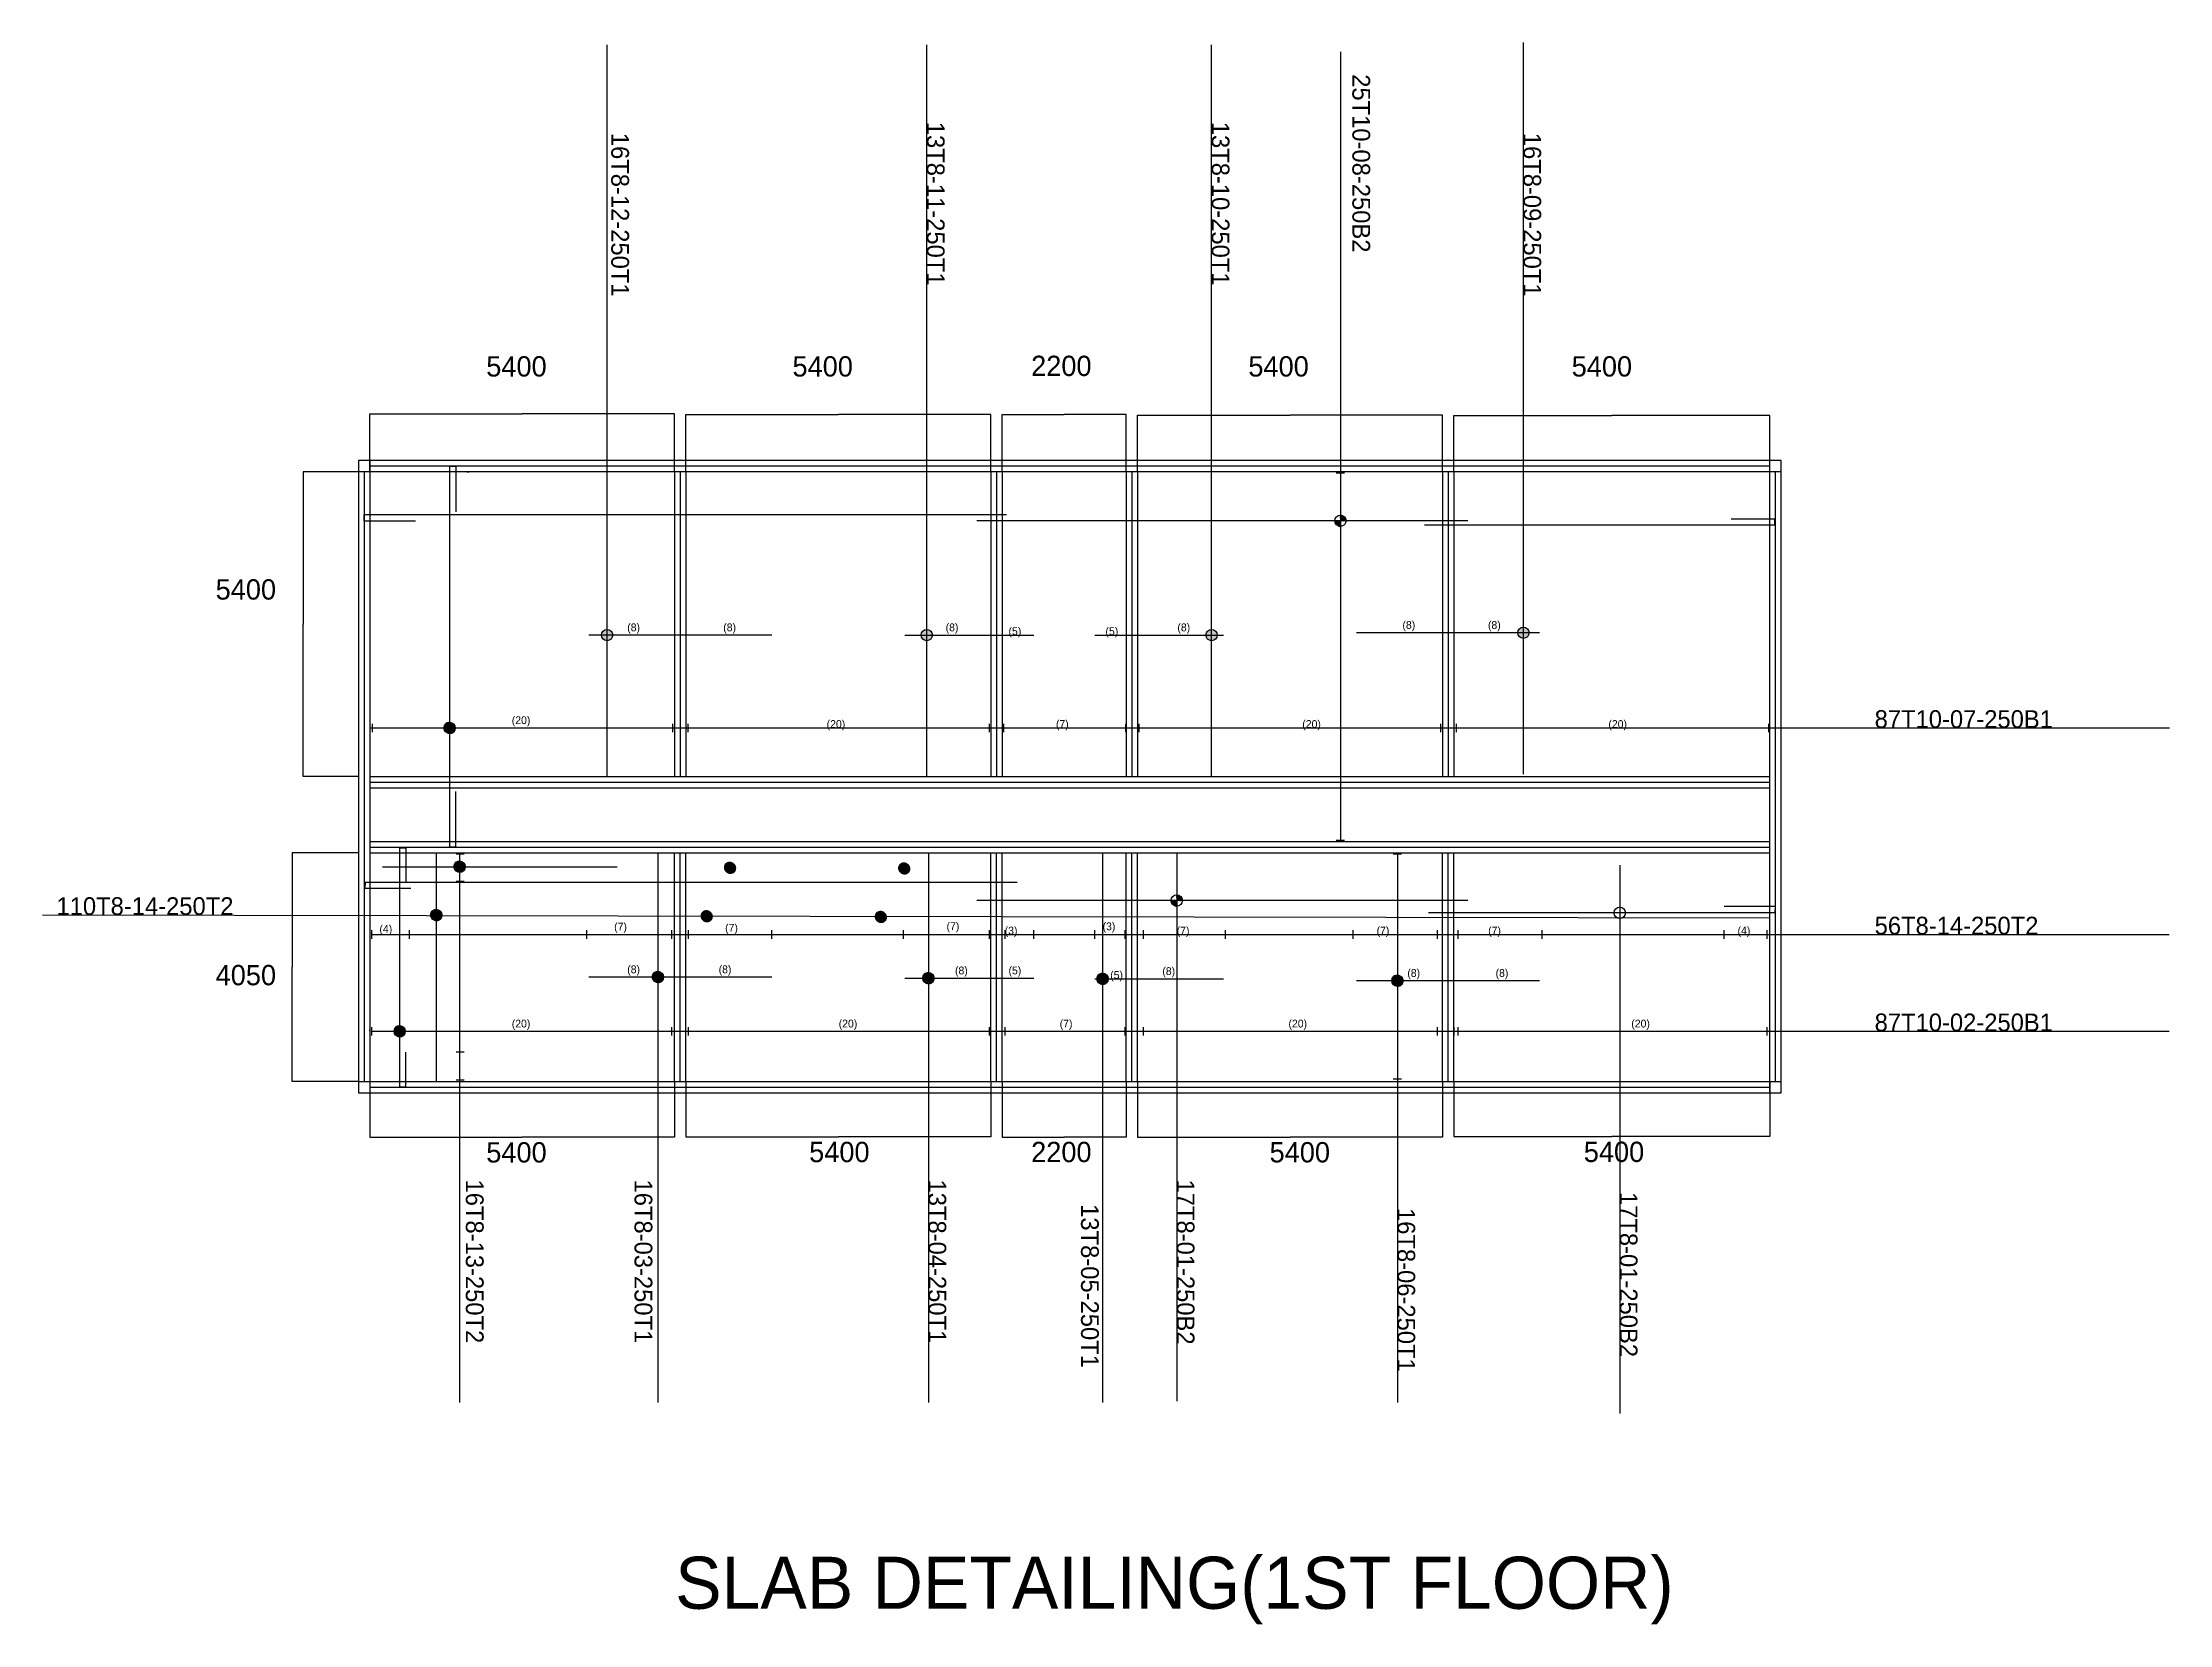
# Model space of a CAD drawing. Header units: millimetres. Extents: x 323482 to 503016, y 8175 to 72038.
# Drawn here: x 368594 to 406266, y 23635 to 51659 of the extents above; entities that cross this region are included whole.
import ezdxf

# ---------------------------------------------------------------- set-up
doc = ezdxf.new("R2010")
doc.units = ezdxf.units.MM
doc.header["$MEASUREMENT"] = 0
doc.dimstyles.get("Standard").update_dxf_attribs({"dimtxt": 0.18, "dimasz": 0.18, "dimexe": 0.18, "dimexo": 0.0625, "dimgap": 0.09, "dimtad": 0, "dimtih": 1, "dimtoh": 1, "dimdec": 4, "dimzin": 0, "dimdsep": 46, "dimtxsty": 'Standard', "dimcen": 0.09, "dimadec": 0, "dimazin": 0, "dimtfac": 1, "dimtdec": 4, "dimtofl": 0, "dimtmove": 0, "dimatfit": 3, "dimfxl": 1, "dimtolj": 1, "dimtzin": 0, "dimarcsym": 0})
pattern_1 = [(45, (0, 0), (-0.08838834764831845, 0.08838834764831845), [])]

msp = doc.modelspace()

# ---------------------------------------------------------------- texts
for s, p in [('25T10-08-250B2', (391793.6331661195, 51097.62436064333)), ('13T8-11-250T1', (384255.9669675454, 50254.48423122311)), ('13T8-10-250T1', (389301.1614238098, 50254.48423122311)), ('16T8-12-250T1', (378667.2008624487, 50059.00115585327)), ('16T8-09-250T1', (394822.3198062517, 50059.00115585327)), ('16T8-13-250T2', (376091.952310088, 31516.84297639201)), ('16T8-03-250T1', (379079.7053505363, 31516.84297639201)), ('13T8-04-250T1', (384284.736889832, 31516.84297639201)), ('17T8-01-250B2', (388682.3859866448, 31516.84297639201)), ('13T8-05-250T1', (386987.7083881814, 31080.22464125266)), ('16T8-06-250T1', (392591.0367898899, 31012.29390623397)), ('17T8-01-250B2', (396528.5802165847, 31296.48360019329))]:
    msp.add_text(s, height=314.657856836915, rotation=270).set_placement(p)
for s, height, p in [('5400', 359.7619351819158, (376453.4208351038, 45741.80797973927)), ('5400', 359.7619351819158, (381876.9349275008, 45741.80797973927)), ('2200', 359.7619351819158, (386104.0491830483, 45750.97249703124)), ('5400', 359.7619351819158, (389951.525462158, 45741.80797973927)), ('5400', 359.7619351819158, (395677.9116771743, 45741.80797973927)), ('5400', 359.7619351819158, (371660.0908812284, 41790.54889144376)), ('(8)', 138.4368276642635, (378950.0686138233, 41228.82040650549)), ('(8)', 138.4368276642635, (380650.7074091432, 41228.82040650549)), ('(8)', 138.4368276642635, (384589.8358169978, 41228.82040650549)), ('(5)', 138.4368276642635, (385703.6404621149, 41161.27268242405)), ('(5)', 138.4368276642635, (387420.6059482657, 41161.27268242405)), ('(8)', 138.4368276642635, (388694.4051165653, 41228.82040650549)), ('(8)', 138.4368276642635, (392680.9214656798, 41271.43313845136)), ('(8)', 138.4368276642635, (394195.2742338327, 41271.43313845136)), ('(20)', 138.4368276642635, (376905.1721280064, 39584.02567193122)), ('(20)', 138.4368276642635, (382482.0691017397, 39516.47794784978)), ('(7)', 138.4368276642635, (386542.8867781162, 39516.47794784978)), ('(20)', 138.4368276642635, (390906.6074338928, 39516.47794784978)), ('(20)', 138.4368276642635, (396328.6587778851, 39516.47794784978)), ('87T10-07-250B1', 314.657856836915, (401044.0010160183, 39516.47794784978)), ('110T8-14-250T2', 314.657856836915, (368841.2720957751, 36202.83686843146)), ('56T8-14-250T2', 314.657856836915, (401044.0010160183, 35857.63057481591)), ('(4)', 138.4368276642635, (374561.1626764608, 35885.70438348153)), ('(7)', 138.4368276642635, (378718.5039396042, 35926.46798880515)), ('(7)', 138.4368276642635, (380684.1924598867, 35905.9056066277)), ('(7)', 138.4368276642635, (384605.9507247598, 35935.35486921039)), ('(3)', 138.4368276642635, (385635.7882313884, 35857.63059844699)), ('(3)', 138.4368276642635, (387369.3476597338, 35932.63059844699)), ('(7)', 138.4368276642635, (388682.386068895, 35857.63059844699)), ('(7)', 138.4368276642635, (392222.8135948231, 35857.63059844699)), ('(7)', 138.4368276642635, (394198.9547961627, 35857.63059844699)), ('(4)', 138.4368276642635, (398615.7688579413, 35857.63059844699)), ('4050', 359.7619351819158, (371660.0908812284, 34958.15419454966)), ('(8)', 138.4368276642635, (378950.0686138233, 35170.73975725402)), ('(8)', 138.4368276642635, (380569.6245851456, 35170.73975725402)), ('(8)', 138.4368276642635, (384755.4582355295, 35151.09666680975)), ('(5)', 138.4368276642635, (385703.6404621149, 35151.09666680975)), ('(5)', 138.4368276642635, (387504.9351542797, 35071.77806970139)), ('(8)', 138.4368276642635, (388428.1559379224, 35139.32579378283)), ('(8)', 138.4368276642635, (392767.1940225956, 35106.17556117394)), ('(8)', 138.4368276642635, (394330.1443196325, 35106.17556117394)), ('(20)', 138.4368276642635, (376905.1721280064, 34210.30661915161)), ('(20)', 138.4368276642635, (382695.9929346426, 34210.30661915161)), ('(7)', 138.4368276642635, (386609.9729232357, 34210.30661915161)), ('(20)', 138.4368276642635, (390662.2510369581, 34210.30661915161)), ('(20)', 138.4368276642635, (396734.2018285186, 34210.30661915161)), ('87T10-02-250B1', 314.657856836915, (401044.0010160183, 34142.75889507018)), ('5400', 359.7619351819158, (376453.4208351038, 31818.03249261715)), ('5400', 359.7619351819158, (382172.2813512757, 31824.89352088142)), ('2200', 359.7619351819158, (386104.0491830483, 31824.89352088142)), ('5400', 359.7619351819158, (390327.4378451109, 31820.26173601393)), ('5400', 359.7619351819158, (395892.4127222523, 31827.54813227709)), ('SLAB DETAILING(1ST FLOOR)', 922.4505464062095, (379799.1119502313, 23912.33748426056))]:
    msp.add_text(s, height=height).set_placement(p)

# ---------------------------------------------------------------- blocks, each defined once
blk = doc.blocks.new('*D360')
at = {"color": 0, "lineweight": -2, "transparency": 16777216}
for p, q in [((374389.6882842518, 44055.28668530208), (374389.6882842518, 45083.96731830511)), ((374389.8682842518, 45083.78731830511), (377089.2982842518, 45083.78731830511)), ((379789.5082842518, 45083.78731830511), (377090.0782842519, 45083.78731830511)), ((379789.6882842518, 44055.28668530208), (379789.6882842518, 45083.96731830511))]:
    blk.add_line(p, q, dxfattribs=at)
at = {"color": 0, "transparency": 16777216}
for points in [[(374389.8682842518, 45083.81731830511), (374389.8682842518, 45083.75731830511), (374389.6882842518, 45083.78731830511)], [(379789.5082842518, 45083.81731830511), (379789.5082842518, 45083.75731830511), (379789.6882842518, 45083.78731830511)]]:
    blk.add_solid(points, dxfattribs=at)
at = {"layer": 'Defpoints', "color": 0, "transparency": 16777216}
for p in [(379789.6882842518, 45083.78731830511), (374389.6882842518, 44055.22418530208), (379789.6882842518, 44055.22418530208)]:
    blk.add_point(p, dxfattribs=at)
at = {"color": 0, "transparency": 16777216, "insert": (377089.6882842518, 45083.78731830511), "char_height": 0.18, "attachment_point": 5}
blk.add_mtext('\\A1;5400', dxfattribs=at)
blk = doc.blocks.new('*D361')
at = {"color": 0, "lineweight": -2, "transparency": 16777216}
for p, q in [((379989.6882842518, 44055.28668530208), (379989.6882842518, 45068.47289511684)), ((379989.8682842518, 45068.29289511684), (382689.2982842518, 45068.29289511684)), ((385389.5082842518, 45068.29289511684), (382690.0782842519, 45068.29289511684)), ((385389.6882842518, 44055.28668530208), (385389.6882842518, 45068.47289511684))]:
    blk.add_line(p, q, dxfattribs=at)
at = {"color": 0, "transparency": 16777216}
for points in [[(379989.8682842518, 45068.32289511684), (379989.8682842518, 45068.26289511684), (379989.6882842518, 45068.29289511684)], [(385389.5082842518, 45068.32289511684), (385389.5082842518, 45068.26289511684), (385389.6882842518, 45068.29289511684)]]:
    blk.add_solid(points, dxfattribs=at)
at = {"layer": 'Defpoints', "color": 0, "transparency": 16777216}
for p in [(385389.6882842518, 45068.29289511684), (379989.6882842518, 44055.22418530208), (385389.6882842518, 44055.22418530208)]:
    blk.add_point(p, dxfattribs=at)
at = {"color": 0, "transparency": 16777216, "insert": (382689.6882842518, 45068.29289511684), "char_height": 0.18, "attachment_point": 5}
blk.add_mtext('\\A1;5400', dxfattribs=at)
blk = doc.blocks.new('*D362')
at = {"color": 0, "lineweight": -2, "transparency": 16777216}
for p, q in [((385589.6882842518, 44055.28668530208), (385589.6882842518, 45067.23617704801)), ((385589.8682842518, 45067.05617704801), (386689.2982842518, 45067.05617704801)), ((387789.5082842518, 45067.05617704801), (386690.0782842519, 45067.05617704801)), ((387789.6882842518, 44055.28668530208), (387789.6882842518, 45067.23617704801))]:
    blk.add_line(p, q, dxfattribs=at)
at = {"color": 0, "transparency": 16777216}
for points in [[(385589.8682842518, 45067.08617704801), (385589.8682842518, 45067.02617704801), (385589.6882842518, 45067.05617704801)], [(387789.5082842518, 45067.08617704801), (387789.5082842518, 45067.02617704801), (387789.6882842518, 45067.05617704801)]]:
    blk.add_solid(points, dxfattribs=at)
at = {"layer": 'Defpoints', "color": 0, "transparency": 16777216}
for p in [(387789.6882842518, 45067.05617704801), (385589.6882842518, 44055.22418530208), (387789.6882842518, 44055.22418530208)]:
    blk.add_point(p, dxfattribs=at)
at = {"color": 0, "transparency": 16777216, "insert": (386689.6882842518, 45067.05617704801), "char_height": 0.18, "attachment_point": 5}
blk.add_mtext('\\A1;2200', dxfattribs=at)
blk = doc.blocks.new('*D363')
at = {"color": 0, "lineweight": -2, "transparency": 16777216}
for p, q in [((387989.6882842518, 44055.28668530208), (387989.6882842518, 45058.98088701192)), ((387989.8682842518, 45058.80088701192), (390689.2982842518, 45058.80088701192)), ((393389.5082842518, 45058.80088701192), (390690.0782842519, 45058.80088701192)), ((393389.6882842518, 44055.28668530208), (393389.6882842518, 45058.98088701192))]:
    blk.add_line(p, q, dxfattribs=at)
at = {"color": 0, "transparency": 16777216}
for points in [[(387989.8682842518, 45058.83088701192), (387989.8682842518, 45058.77088701192), (387989.6882842518, 45058.80088701192)], [(393389.5082842518, 45058.83088701192), (393389.5082842518, 45058.77088701192), (393389.6882842518, 45058.80088701192)]]:
    blk.add_solid(points, dxfattribs=at)
at = {"layer": 'Defpoints', "color": 0, "transparency": 16777216}
for p in [(393389.6882842518, 45058.80088701192), (387989.6882842518, 44055.22418530208), (393389.6882842518, 44055.22418530208)]:
    blk.add_point(p, dxfattribs=at)
at = {"color": 0, "transparency": 16777216, "insert": (390689.6882842518, 45058.80088701192), "char_height": 0.18, "attachment_point": 5}
blk.add_mtext('\\A1;5400', dxfattribs=at)
blk = doc.blocks.new('*D364')
at = {"color": 0, "lineweight": -2, "transparency": 16777216}
for p, q in [((393589.6882842518, 44055.28668530208), (393589.6882842518, 45053.16752437159)), ((393589.8682842518, 45052.98752437159), (396389.6703016822, 45052.98752437159)), ((399190.2223191125, 45052.98752437159), (396390.4203016822, 45052.98752437159)), ((399190.4023191125, 44055.28668530208), (399190.4023191125, 45053.16752437159))]:
    blk.add_line(p, q, dxfattribs=at)
at = {"color": 0, "transparency": 16777216}
for points in [[(393589.8682842518, 45053.01752437159), (393589.8682842518, 45052.9575243716), (393589.6882842518, 45052.98752437159)], [(399190.2223191125, 45053.01752437159), (399190.2223191125, 45052.9575243716), (399190.4023191125, 45052.98752437159)]]:
    blk.add_solid(points, dxfattribs=at)
at = {"layer": 'Defpoints', "color": 0, "transparency": 16777216}
for p in [(399190.4023191125, 45052.98752437159), (393589.6882842518, 44055.22418530208), (399190.4023191125, 44055.22418530208)]:
    blk.add_point(p, dxfattribs=at)
at = {"color": 0, "transparency": 16777216, "insert": (396390.0453016822, 45052.98752437159), "char_height": 0.18, "attachment_point": 5}
blk.add_mtext('\\A1;5601', dxfattribs=at)
blk = doc.blocks.new('*D365')
at = {"color": 0, "lineweight": -2, "transparency": 16777216}
for p, q in [((374389.6882842518, 33255.16168530208), (374389.6882842518, 32267.25378256168)), ((379789.6882842518, 33255.16168530208), (379789.6882842518, 32267.25378256168)), ((374389.8682842518, 32267.43378256168), (377089.2982842518, 32267.43378256168)), ((379789.5082842518, 32267.43378256168), (377090.0782842519, 32267.43378256168))]:
    blk.add_line(p, q, dxfattribs=at)
at = {"color": 0, "transparency": 16777216}
for points in [[(374389.8682842518, 32267.46378256168), (374389.8682842518, 32267.40378256168), (374389.6882842518, 32267.43378256168)], [(379789.5082842518, 32267.46378256168), (379789.5082842518, 32267.40378256168), (379789.6882842518, 32267.43378256168)]]:
    blk.add_solid(points, dxfattribs=at)
at = {"layer": 'Defpoints', "color": 0, "transparency": 16777216}
for p in [(374389.6882842518, 33255.22418530208), (379789.6882842518, 33255.22418530208), (379789.6882842518, 32267.43378256168)]:
    blk.add_point(p, dxfattribs=at)
at = {"color": 0, "transparency": 16777216, "insert": (377089.6882842518, 32267.43378256168), "char_height": 0.18, "attachment_point": 5}
blk.add_mtext('\\A1;5400', dxfattribs=at)
blk = doc.blocks.new('*D366')
at = {"color": 0, "lineweight": -2, "transparency": 16777216}
for p, q in [((379989.6882842518, 33255.16168530208), (379989.6882842518, 32274.11481082596)), ((385389.6882842518, 33255.16168530208), (385389.6882842518, 32274.11481082596)), ((379989.8682842518, 32274.29481082596), (382689.2982842518, 32274.29481082596)), ((385389.5082842518, 32274.29481082596), (382690.0782842519, 32274.29481082596))]:
    blk.add_line(p, q, dxfattribs=at)
at = {"color": 0, "transparency": 16777216}
for points in [[(379989.8682842518, 32274.32481082596), (379989.8682842518, 32274.26481082596), (379989.6882842518, 32274.29481082596)], [(385389.5082842518, 32274.32481082596), (385389.5082842518, 32274.26481082596), (385389.6882842518, 32274.29481082596)]]:
    blk.add_solid(points, dxfattribs=at)
at = {"layer": 'Defpoints', "color": 0, "transparency": 16777216}
for p in [(379989.6882842518, 33255.22418530208), (385389.6882842518, 33255.22418530208), (385389.6882842518, 32274.29481082596)]:
    blk.add_point(p, dxfattribs=at)
at = {"color": 0, "transparency": 16777216, "insert": (382689.6882842518, 32274.29481082596), "char_height": 0.18, "attachment_point": 5}
blk.add_mtext('\\A1;5400', dxfattribs=at)
blk = doc.blocks.new('*D367')
at = {"color": 0, "lineweight": -2, "transparency": 16777216}
for p, q in [((385589.6882842518, 33255.16168530208), (385589.6882842518, 32268.3880972226)), ((387789.6882842518, 33255.16168530208), (387789.6882842518, 32268.3880972226)), ((385589.8682842518, 32268.5680972226), (386689.2982842518, 32268.5680972226)), ((387789.5082842518, 32268.5680972226), (386690.0782842519, 32268.5680972226))]:
    blk.add_line(p, q, dxfattribs=at)
at = {"color": 0, "transparency": 16777216}
for points in [[(385589.8682842518, 32268.5980972226), (385589.8682842518, 32268.5380972226), (385589.6882842518, 32268.5680972226)], [(387789.5082842518, 32268.5980972226), (387789.5082842518, 32268.5380972226), (387789.6882842518, 32268.5680972226)]]:
    blk.add_solid(points, dxfattribs=at)
at = {"layer": 'Defpoints', "color": 0, "transparency": 16777216}
for p in [(385589.6882842518, 33255.22418530208), (387789.6882842518, 33255.22418530208), (387789.6882842518, 32268.5680972226)]:
    blk.add_point(p, dxfattribs=at)
at = {"color": 0, "transparency": 16777216, "insert": (386689.6882842518, 32268.5680972226), "char_height": 0.18, "attachment_point": 5}
blk.add_mtext('\\A1;2200', dxfattribs=at)
blk = doc.blocks.new('*D368')
at = {"color": 0, "lineweight": -2, "transparency": 16777216}
for p, q in [((387989.6882842518, 33255.16168530208), (387989.6882842518, 32269.48302595846)), ((393389.6882842518, 33255.16168530208), (393389.6882842518, 32269.48302595846)), ((387989.8682842518, 32269.66302595846), (390689.2982842518, 32269.66302595846)), ((393389.5082842518, 32269.66302595846), (390690.0782842519, 32269.66302595846))]:
    blk.add_line(p, q, dxfattribs=at)
at = {"color": 0, "transparency": 16777216}
for points in [[(387989.8682842518, 32269.69302595846), (387989.8682842518, 32269.63302595846), (387989.6882842518, 32269.66302595846)], [(393389.5082842518, 32269.69302595846), (393389.5082842518, 32269.63302595846), (393389.6882842518, 32269.66302595846)]]:
    blk.add_solid(points, dxfattribs=at)
at = {"layer": 'Defpoints', "color": 0, "transparency": 16777216}
for p in [(387989.6882842518, 33255.22418530208), (393389.6882842518, 33255.22418530208), (393389.6882842518, 32269.66302595846)]:
    blk.add_point(p, dxfattribs=at)
at = {"color": 0, "transparency": 16777216, "insert": (390689.6882842518, 32269.66302595846), "char_height": 0.18, "attachment_point": 5}
blk.add_mtext('\\A1;5400', dxfattribs=at)
blk = doc.blocks.new('*D369')
at = {"color": 0, "lineweight": -2, "transparency": 16777216}
for p, q in [((393589.6882842518, 33255.16168530208), (393589.6882842518, 32276.76942222163)), ((399190.4023191125, 33255.16168530208), (399190.4023191125, 32276.76942222163)), ((393589.8682842518, 32276.94942222163), (396389.6703016822, 32276.94942222163)), ((399190.2223191125, 32276.94942222163), (396390.4203016822, 32276.94942222163))]:
    blk.add_line(p, q, dxfattribs=at)
at = {"color": 0, "transparency": 16777216}
for points in [[(393589.8682842518, 32276.97942222163), (393589.8682842518, 32276.91942222163), (393589.6882842518, 32276.94942222163)], [(399190.2223191125, 32276.97942222163), (399190.2223191125, 32276.91942222163), (399190.4023191125, 32276.94942222163)]]:
    blk.add_solid(points, dxfattribs=at)
at = {"layer": 'Defpoints', "color": 0, "transparency": 16777216}
for p in [(393589.6882842518, 33255.22418530208), (399190.4023191125, 33255.22418530208), (399190.4023191125, 32276.94942222163)]:
    blk.add_point(p, dxfattribs=at)
at = {"color": 0, "transparency": 16777216, "insert": (396390.0453016822, 32276.94942222163), "char_height": 0.18, "attachment_point": 5}
blk.add_mtext('\\A1;5601', dxfattribs=at)
blk = doc.blocks.new('*D370')
at = {"color": 0, "lineweight": -2, "transparency": 16777216}
for p, q in [((374189.625784252, 44055.2241853021), (373210.1117036753, 44055.2241853021)), ((373210.2917036753, 44055.0441853021), (373210.2917036753, 41355.4041853021)), ((373210.2917036753, 38655.4041853021), (373210.2917036753, 41355.0441853021)), ((374189.625784252, 38655.2241853021), (373210.1117036753, 38655.2241853021))]:
    blk.add_line(p, q, dxfattribs=at)
at = {"color": 0, "transparency": 16777216}
for points in [[(373210.2617036753, 44055.0441853021), (373210.3217036753, 44055.0441853021), (373210.2917036753, 44055.2241853021)], [(373210.2617036753, 38655.4041853021), (373210.3217036753, 38655.4041853021), (373210.2917036753, 38655.2241853021)]]:
    blk.add_solid(points, dxfattribs=at)
at = {"layer": 'Defpoints', "color": 0, "transparency": 16777216}
for p in [(374189.688284252, 44055.2241853021), (373210.2917036753, 38655.2241853021), (374189.688284252, 38655.2241853021)]:
    blk.add_point(p, dxfattribs=at)
at = {"color": 0, "transparency": 16777216, "insert": (373210.2917036752, 41355.22418530199), "char_height": 0.18, "attachment_point": 5}
blk.add_mtext('\\A1;5400', dxfattribs=at)
blk = doc.blocks.new('*D371')
at = {"color": 0, "lineweight": -2, "transparency": 16777216}
for p, q in [((374189.625784252, 37305.2241853021), (373018.0429624653, 37305.2241853021)), ((373018.2229624653, 37305.0441853021), (373018.2229624653, 35280.4041853021)), ((373018.2229624653, 33255.4041853021), (373018.2229624653, 35280.0441853021)), ((374189.625784252, 33255.2241853021), (373018.0429624653, 33255.2241853021))]:
    blk.add_line(p, q, dxfattribs=at)
at = {"color": 0, "transparency": 16777216}
for points in [[(373018.1929624653, 37305.0441853021), (373018.2529624653, 37305.0441853021), (373018.2229624653, 37305.2241853021)], [(373018.1929624653, 33255.4041853021), (373018.2529624653, 33255.4041853021), (373018.2229624653, 33255.2241853021)]]:
    blk.add_solid(points, dxfattribs=at)
at = {"layer": 'Defpoints', "color": 0, "transparency": 16777216}
for p in [(373018.2229624653, 37305.2241853021), (374189.688284252, 37305.2241853021), (374189.688284252, 33255.2241853021)]:
    blk.add_point(p, dxfattribs=at)
at = {"color": 0, "transparency": 16777216, "insert": (373018.2229624653, 35280.22418530199), "char_height": 0.18, "attachment_point": 5}
blk.add_mtext('\\A1;4050', dxfattribs=at)

# ---------------------------------------------------------------- dimensions: what is measured, and where the dimension line sits
for base, p1, p2, override, picture, middle in [((379789.6882842518, 45083.78731830511), (374389.6882842518, 44055.22418530208), (379789.6882842518, 44055.22418530208), {"dimtih": 0, "dimdec": 0}, '*D360', (377089.6882842518, 45083.78731830511)), ((385389.6882842518, 45068.29289511684), (379989.6882842518, 44055.22418530208), (385389.6882842518, 44055.22418530208), {"dimdec": 0}, '*D361', (382689.6882842518, 45068.29289511684)), ((387789.6882842518, 45067.05617704801), (385589.6882842518, 44055.22418530208), (387789.6882842518, 44055.22418530208), {"dimdec": 0}, '*D362', (386689.6882842518, 45067.05617704801)), ((393389.6882842518, 45058.80088701192), (387989.6882842518, 44055.22418530208), (393389.6882842518, 44055.22418530208), {"dimdec": 0}, '*D363', (390689.6882842518, 45058.80088701192)), ((399190.4023191125, 45052.98752437159), (393589.6882842518, 44055.22418530208), (399190.4023191125, 44055.22418530208), {"dimdec": 0}, '*D364', (396390.0453016822, 45052.98752437159)), ((379789.6882842518, 32267.43378256168), (374389.6882842518, 33255.22418530208), (379789.6882842518, 33255.22418530208), {"dimdec": 0}, '*D365', (377089.6882842518, 32267.43378256168)), ((387789.6882842518, 32268.5680972226), (385589.6882842518, 33255.22418530208), (387789.6882842518, 33255.22418530208), {"dimdec": 0}, '*D367', (386689.6882842518, 32268.5680972226)), ((393389.6882842518, 32269.66302595846), (387989.6882842518, 33255.22418530208), (393389.6882842518, 33255.22418530208), {"dimdec": 0}, '*D368', (390689.6882842518, 32269.66302595846)), ((399190.4023191125, 32276.94942222163), (393589.6882842518, 33255.22418530208), (399190.4023191125, 33255.22418530208), {"dimdec": 0}, '*D369', (396390.0453016822, 32276.94942222163))]:
    dim = msp.add_linear_dim(base=base, p1=p1, p2=p2, dimstyle='Standard', override=override)
    dim.commit()
    dim.dimension.update_dxf_attribs({"geometry": picture, "text_midpoint": middle})
dim = msp.add_linear_dim(base=(373210.2917036753, 38655.2241853021), p1=(374189.6882842518, 44055.22418530208), p2=(374189.6882842518, 38655.22418530208), angle=90, dimstyle='Standard', override={"dimdec": 0})
dim.commit()
dim.dimension.update_dxf_attribs({"geometry": '*D370', "text_midpoint": (373210.2917036752, 41355.22418530199)})
dim = msp.add_linear_dim(base=(373018.2229624653, 37305.2241853021), p1=(374189.6882842518, 33255.22418530208), p2=(374189.6882842518, 37305.22418530208), angle=90, dimstyle='Standard', override={"dimdec": 0})
dim.commit()
dim.dimension.update_dxf_attribs({"geometry": '*D371', "text_midpoint": (373018.2229624653, 35280.22418530199), "dimtype": 160})
dim = msp.add_linear_dim(base=(385389.6882842518, 32274.29481082596), p1=(379989.6882842518, 33255.22418530208), p2=(385389.6882842518, 33255.22418530208), dimstyle='Standard', override={"dimdec": 0})
dim.commit()
dim.dimension.update_dxf_attribs({"geometry": '*D366', "text_midpoint": (382689.6882842518, 32274.29481082596), "dimtype": 160})

# ---------------------------------------------------------------- hatches: boundary and pattern name
h = msp.add_hatch()
h.set_pattern_fill('ANSI31', color=256)
h.set_pattern_definition(pattern_1)
h.paths.add_polyline_path([(391581.6901725829, 43286.57685239086), (391581.6901725829, 43186.57685239086), (391681.6901725829, 43186.5768616221, 0.4142135353354306)])
h.paths.add_polyline_path([(391581.6901725829, 43186.57685239086), (391481.6901725829, 43186.57684315963, 0.4142135353354439), (391581.6901725829, 43086.57685239086)])
h = msp.add_hatch()
h.set_pattern_fill('ANSI31', color=256, scale=10)
h.set_pattern_definition([(45, (378584.5614810102, 41204.02942572162), (-0.8838834764831844, 0.8838834764831844), [])])
h.paths.add_polyline_path([(378592.9458577149, 41261.27268242405, 0.4142135623730951), (378492.9458577149, 41161.27268242405), (378592.9458577149, 41161.27268242405)])
h.paths.add_polyline_path([(378592.9458577149, 41261.27268242405), (378592.9458577149, 41161.27268242405), (378692.9458577149, 41161.27268242405, 0.4142135623730951)])
h.paths.add_polyline_path([(378692.9458577149, 41161.27268242405), (378592.9458577149, 41161.27268242405), (378592.9458577149, 41061.27268242405, 0.4142135623730951)])
h.paths.add_polyline_path([(378592.9458577149, 41161.27268242405), (378492.9458577149, 41161.27268242405, 0.4142135623730951), (378592.9458577149, 41061.27268242405)])
h.paths.add_polyline_path([(384255.9669675454, 41261.27268242405), (384255.9669675454, 41161.27268242405), (384355.9669675454, 41161.27268242405, 0.4142135623730951)])
h.paths.add_polyline_path([(384355.9669675454, 41161.27268242405), (384255.9669675454, 41161.27268242405), (384255.9669675454, 41061.27268242405, 0.4142135623730924)])
h.paths.add_polyline_path([(384255.9669675454, 41161.27268242405), (384155.9669675454, 41161.27268242405, 0.4142135623730951), (384255.9669675454, 41061.27268242405)])
h.paths.add_polyline_path([(384255.9669675454, 41261.27268242405, 0.4142135623730951), (384155.9669675454, 41161.27268242405), (384255.9669675454, 41161.27268242405)])
h.paths.add_polyline_path([(389401.1614238098, 41161.27268242405), (389301.1614238098, 41161.27268242405), (389301.1614238098, 41061.27268242405, 0.4142135623730951)])
h.paths.add_polyline_path([(389301.1614238098, 41261.27268242405), (389301.1614238098, 41161.27268242405), (389401.1614238098, 41161.27268242405, 0.4142135623730951)])
h.paths.add_polyline_path([(389301.1614238098, 41261.27268242405, 0.4142135623730951), (389201.1614238098, 41161.27268242405), (389301.1614238098, 41161.27268242405)])
h.paths.add_polyline_path([(389301.1614238098, 41161.27268242405), (389201.1614238098, 41161.27268242405, 0.4142135623730951), (389301.1614238098, 41061.27268242405)])
h.paths.add_polyline_path([(394922.3198062517, 41203.88541436993), (394822.3198062517, 41203.88541436993), (394822.3198062517, 41103.88541436993, 0.4142135623731003)])
h.paths.add_polyline_path([(394822.3198062517, 41303.88541436993), (394822.3198062517, 41203.88541436993), (394922.3198062517, 41203.88541436993, 0.4142135623730951)])
h.paths.add_polyline_path([(394822.3198062517, 41303.88541436993, 0.4142135623730951), (394722.3198062517, 41203.88541436993), (394822.3198062517, 41203.88541436993)])
h.paths.add_polyline_path([(394822.3198062517, 41203.88541436993), (394722.3198062517, 41203.88541436993, 0.4142135623730951), (394822.3198062517, 41103.88541436993)])
h = msp.add_hatch()
h.set_pattern_fill('ANSI31', color=256)
h.set_pattern_definition(pattern_1)
h.paths.add_polyline_path([(375804.0899379094, 39616.47794785004, 0.4142135623737477), (375704.0899379094, 39516.47794784978), (375804.0899379094, 39516.47794784978)])
h.paths.add_polyline_path([(375904.0899379094, 39516.47794784978), (375804.0899379094, 39516.47794784978), (375804.0899379094, 39416.47794785004, 0.4142135623724476)])
h.paths.add_polyline_path([(375804.0899379094, 39616.47794785004), (375804.0899379094, 39516.47794784978), (375904.0899379094, 39516.47794784978, 0.4142135623740327)])
h.paths.add_polyline_path([(375804.0899379094, 39516.47794784978), (375704.0899379094, 39516.47794784978, 0.4142135623721575), (375804.0899379094, 39416.47794785004)])
h = msp.add_hatch()
h.set_pattern_fill('ANSI31', color=256, scale=10)
h.set_pattern_definition([(45, (375967.1064855026, 37098.37372118782), (-0.8838834764831844, 0.8838834764831844), [])])
h.paths.add_polyline_path([(375980.4620356129, 37158.52433048957, 0.4142135623730951), (375880.4620356129, 37058.52433048957), (375980.4620356129, 37058.52433048957)])
h.paths.add_polyline_path([(376080.4620356129, 37058.52433048957), (375980.4620356129, 37058.52433048957), (375980.4620356129, 36958.52433048957, 0.4142135623730951)])
h.paths.add_polyline_path([(375980.4620356129, 37158.52433048957), (375980.4620356129, 37058.52433048957), (376080.4620356129, 37058.52433048957, 0.4142135623730951)])
h.paths.add_polyline_path([(375980.4620356129, 37058.52433048957), (375880.4620356129, 37058.52433048957, 0.4142135623730951), (375980.4620356129, 36958.52433048957)])
h.paths.add_polyline_path([(380771.1523385453, 37138.8812400453), (380771.1523385453, 37038.8812400453), (380871.1523385453, 37038.8812400453, 0.4142135623730951)])
h.paths.add_polyline_path([(380771.1523385453, 37138.8812400453, 0.4142135623730951), (380671.1523385453, 37038.8812400453), (380771.1523385453, 37038.8812400453)])
h.paths.add_polyline_path([(380771.1523385453, 37038.8812400453), (380671.1523385453, 37038.8812400453, 0.4142135623730951), (380771.1523385453, 36938.8812400453)])
h.paths.add_polyline_path([(380871.1523385453, 37038.8812400453), (380771.1523385453, 37038.8812400453), (380771.1523385453, 36938.8812400453, 0.4142135623730951)])
h.paths.add_polyline_path([(383955.763026197, 37027.11036701838), (383855.763026197, 37027.11036701838), (383855.763026197, 36927.11036701838, 0.4142135623730951)])
h.paths.add_polyline_path([(383855.763026197, 37127.11036701838), (383855.763026197, 37027.11036701838), (383955.763026197, 37027.11036701838, 0.4142135623730951)])
h.paths.add_polyline_path([(383855.763026197, 37127.11036701838, 0.4142135623730951), (383755.763026197, 37027.11036701838), (383855.763026197, 37027.11036701838)])
h.paths.add_polyline_path([(383855.763026197, 37027.11036701838), (383755.763026197, 37027.11036701838, 0.4142135623730951), (383855.763026197, 36927.11036701838)])
h = msp.add_hatch()
h.set_pattern_fill('ANSI31', color=256)
h.set_pattern_definition([(45, (0, -327.4751408548473), (-0.08838834764831845, 0.08838834764831845), [])])
h.paths.add_polyline_path([(388682.3859866448, 36559.4606148894), (388682.3859866448, 36459.4606148894), (388782.3859866444, 36459.46090723739, 0.4142127061059261)])
h.paths.add_polyline_path([(388682.3859866448, 36459.4606148894), (388582.3859866452, 36459.46032254142, 0.4142127061059386), (388682.3859866448, 36359.4606148894)])
h = msp.add_hatch()
h.set_pattern_fill('ANSI31', color=256, scale=10)
h.set_pattern_definition([(45, (375553.6818172351, 36240.12109100481), (-0.8838834764831844, 0.8838834764831844), [])])
h.paths.add_polyline_path([(375567.0373673454, 36300.27170030656, 0.4142135623730951), (375467.0373673454, 36200.27170030656), (375567.0373673454, 36200.27170030656)])
h.paths.add_polyline_path([(375667.0373673454, 36200.27170030656), (375567.0373673454, 36200.27170030656), (375567.0373673454, 36100.27170030656, 0.4142135623730951)])
h.paths.add_polyline_path([(375567.0373673454, 36300.27170030656), (375567.0373673454, 36200.27170030656), (375667.0373673454, 36200.27170030656, 0.4142135623730951)])
h.paths.add_polyline_path([(375567.0373673454, 36200.27170030656), (375467.0373673454, 36200.27170030656, 0.4142135623730951), (375567.0373673454, 36100.27170030656)])
h.paths.add_polyline_path([(380357.7276702778, 36280.62860986229), (380357.7276702778, 36180.62860986229), (380457.7276702778, 36180.62860986229, 0.4142135623730951)])
h.paths.add_polyline_path([(380357.7276702778, 36280.62860986229, 0.4142135623730951), (380257.7276702778, 36180.62860986229), (380357.7276702778, 36180.62860986229)])
h.paths.add_polyline_path([(380357.7276702778, 36180.62860986229), (380257.7276702778, 36180.62860986229, 0.4142135623730951), (380357.7276702778, 36080.62860986229)])
h.paths.add_polyline_path([(380457.7276702778, 36180.62860986229), (380357.7276702778, 36180.62860986229), (380357.7276702778, 36080.62860986229, 0.4142135623730951)])
h.paths.add_polyline_path([(383542.3383579295, 36168.85773683537), (383442.3383579295, 36168.85773683537), (383442.3383579295, 36068.85773683537, 0.4142135623730951)])
h.paths.add_polyline_path([(383442.3383579295, 36268.85773683537), (383442.3383579295, 36168.85773683537), (383542.3383579295, 36168.85773683537, 0.4142135623730951)])
h.paths.add_polyline_path([(383442.3383579295, 36268.85773683537, 0.4142135623730951), (383342.3383579295, 36168.85773683537), (383442.3383579295, 36168.85773683537)])
h.paths.add_polyline_path([(383442.3383579295, 36168.85773683537), (383342.3383579295, 36168.85773683537, 0.4142135623730951), (383442.3383579295, 36068.85773683537)])
h = msp.add_hatch()
h.set_pattern_fill('ANSI31', color=256, scale=10)
h.set_pattern_definition([(45, (379480.6910367892, 35143.04142387083), (-0.8838834764831844, 0.8838834764831844), [])])
h.paths.add_polyline_path([(379494.0465868996, 35203.19203317259, 0.4142135623730951), (379394.0465868996, 35103.19203317259), (379494.0465868996, 35103.19203317259)])
h.paths.add_polyline_path([(379594.0465868996, 35103.19203317259), (379494.0465868996, 35103.19203317259), (379494.0465868996, 35003.19203317259, 0.4142135623730951)])
h.paths.add_polyline_path([(379494.0465868996, 35203.19203317259), (379494.0465868996, 35103.19203317259), (379594.0465868996, 35103.19203317259, 0.4142135623730951)])
h.paths.add_polyline_path([(379494.0465868996, 35103.19203317259), (379394.0465868996, 35103.19203317259, 0.4142135623730951), (379494.0465868996, 35003.19203317259)])
h.paths.add_polyline_path([(384284.736889832, 35183.54894272832), (384284.736889832, 35083.54894272832), (384384.736889832, 35083.54894272832, 0.4142135623730951)])
h.paths.add_polyline_path([(384284.736889832, 35183.54894272832, 0.4142135623730951), (384184.736889832, 35083.54894272832), (384284.736889832, 35083.54894272832)])
h.paths.add_polyline_path([(384284.736889832, 35083.54894272832), (384184.736889832, 35083.54894272832, 0.4142135623730951), (384284.736889832, 34983.54894272832)])
h.paths.add_polyline_path([(384384.736889832, 35083.54894272832), (384284.736889832, 35083.54894272832), (384284.736889832, 34983.54894272832, 0.4142135623730951)])
h.paths.add_polyline_path([(387469.3475774836, 35071.77806970139), (387369.3475774836, 35071.77806970139), (387369.3475774836, 34971.77806970139, 0.4142135623730951)])
h.paths.add_polyline_path([(387369.3475774836, 35171.77806970139), (387369.3475774836, 35071.77806970139), (387469.3475774836, 35071.77806970139, 0.4142135623730951)])
h.paths.add_polyline_path([(387369.3475774836, 35171.77806970139, 0.4142135623730951), (387269.3475774836, 35071.77806970139), (387369.3475774836, 35071.77806970139)])
h.paths.add_polyline_path([(387369.3475774836, 35071.77806970139), (387269.3475774836, 35071.77806970139, 0.4142135623730951), (387369.3475774836, 34971.77806970139)])
h = msp.add_hatch()
h.set_pattern_fill('ANSI31', color=256)
h.set_pattern_definition(pattern_1)
h.paths.add_polyline_path([(392591.0367898899, 35138.6278370925, 0.4142135623730951), (392491.0367898899, 35038.6278370925), (392591.0367898899, 35038.6278370925)])
h.paths.add_polyline_path([(392691.0367898899, 35038.6278370925), (392591.0367898899, 35038.6278370925), (392591.0367898899, 34938.6278370925, 0.4142135623730951)])
h.paths.add_polyline_path([(392591.0367898899, 35138.6278370925), (392591.0367898899, 35038.6278370925), (392691.0367898899, 35038.6278370925, 0.4142135623730951)])
h.paths.add_polyline_path([(392591.0367898899, 35038.6278370925), (392491.0367898899, 35038.6278370925, 0.4142135623730951), (392591.0367898899, 34938.6278370925)])
h = msp.add_hatch()
h.set_pattern_fill('ANSI31', color=256)
h.set_pattern_definition(pattern_1)
h.paths.add_polyline_path([(374919.3244864275, 34242.75889507018, 0.4142135623730951), (374819.3244864275, 34142.75889507018), (374919.3244864275, 34142.75889507018)])
h.paths.add_polyline_path([(374919.3244864275, 34242.75889507018), (374919.3244864275, 34142.75889507018), (375019.3244864275, 34142.75889507018, 0.4142135623730951)])
h.paths.add_polyline_path([(375019.3244864275, 34142.75889507018), (374919.3244864275, 34142.75889507018), (374919.3244864275, 34042.75889507018, 0.4142135623730951)])
h.paths.add_polyline_path([(374919.3244864275, 34142.75889507018), (374819.3244864275, 34142.75889507018, 0.4142135623730951), (374919.3244864275, 34042.75889507018)])

# ---------------------------------------------------------------- linework, layer by layer
for p, q in [((378592.9458577149, 38655.22418530208), (378592.9458577149, 51616.16546793096)), ((384255.9669675454, 38655.22418530208), (384255.9669675454, 51616.16546793096)), ((389301.1614238098, 38655.22418530208), (389301.1614238098, 51616.16546793095)), ((394822.3198062517, 38697.83691724796), (394822.3198062517, 51658.77819987683)), ((391581.6901725829, 51491.25570100173), (391581.6901725829, 37504.05082663335)), ((374189.6882842518, 44255.22418530208), (374189.6882842518, 33055.22418530208)), ((399389.6882842518, 44253.60289825033), (374189.6882842518, 44255.22418530208)), ((374389.6882842518, 44255.22418530208), (374389.6882842518, 33055.22418530208)), ((399190.3959893283, 44155.23057344939), (374389.6882842518, 44155.22418530208)), ((375804.0899379094, 44151.45103389015), (375804.0899379094, 37408.11960721016)), ((375804.0899379094, 44151.45103389015), (375914.0797051562, 44151.45103389015)), ((375914.0797051562, 44151.45103389015), (375914.0797051562, 43343.72425391695)), ((399190.4023191125, 33055.22418530208), (399190.4023191125, 44253.61571966917)), ((399390.2606804669, 33055.22418530208), (399389.6882842518, 44253.60289825033)), ((399389.6882842518, 44055.22418530208), (374189.6882842518, 44055.22418530208)), ((374289.6882842518, 44055.22418530208), (374289.6882842518, 33255.22418530208)), ((376110.413955708, 44055.22418530208), (376141.7709122465, 44055.22418530208)), ((379789.6882842518, 44055.22418530208), (379789.6882842518, 38655.22418530208)), ((379889.6882842518, 44055.22418530208), (379889.6882842518, 38655.22418530208)), ((379989.6882842518, 44055.22418530208), (379989.6882842518, 38655.22418530208)), ((385389.6882842518, 44055.22418530208), (385389.6882842518, 38655.22418530208)), ((385489.6882842518, 44055.22418530208), (385489.6882842518, 38655.22418530208)), ((385589.6882842518, 44055.22418530208), (385589.6882842518, 38655.22418530208)), ((387789.6882842518, 44055.22418530208), (387789.6882842518, 38655.22418530208)), ((387889.6882842518, 44055.22418530208), (387889.6882842518, 38655.22418530208)), ((387989.6882842518, 44055.22418530208), (387989.6882842518, 38655.22418530208)), ((391656.6901725829, 44032.80583529605), (391506.6901725829, 44032.80583529605)), ((393389.6882842518, 44055.22418530208), (393389.6882842518, 38655.22418530208)), ((393489.6882842518, 44055.22418530208), (393489.6882842518, 38655.22418530208)), ((393589.6882842518, 44055.22418530208), (393589.6882842518, 38655.22418530208)), ((399289.6882842518, 33255.22418530208), (399289.6882842518, 44055.22418530208)), ((374289.6882842518, 43186.57756329328), (374289.7259539896, 43296.57755684324)), ((374296.4236656651, 43186.57756329328), (374296.4613354029, 43296.57755684324)), ((374296.4236656651, 43186.57756329328), (375199.6882842518, 43186.57756329328)), ((374296.461334613, 43296.57525029745), (385669.6882842518, 43296.57525029745)), ((374389.6882842518, 43186.57756329328), (374389.6882842518, 43186.57756329328)), ((393839.6882842518, 43186.57685239086), (385139.6882842518, 43186.57685239086)), ((399273.8652964646, 43106.67251796839), (393070.2326403788, 43106.67251796839)), ((399273.8652964646, 43216.6351193159), (398503.5934134778, 43216.6351193159)), ((399273.8652964646, 43106.67251796839), (399273.8652964646, 43216.6351193159)), ((381509.6882842518, 41161.27268242405), (378269.6882842518, 41161.27268242405)), ((383869.6882842518, 41161.27268242405), (386149.6882842518, 41161.27268242405)), ((387229.6882842518, 41161.27268242405), (389509.6882842518, 41161.27268242405)), ((395109.6882842518, 41203.88541436993), (391869.6882842518, 41203.88541436993)), ((374432.3799930455, 39591.47794784978), (374432.3799930455, 39441.47794784978)), ((379749.1873932309, 39591.47794784978), (379749.1873932309, 39441.47794784978)), ((380025.9507549773, 39591.47794784978), (380025.9507549773, 39441.47794784978)), ((385360.0291274337, 39591.47794784978), (385360.0291274337, 39441.47794784978)), ((385616.7374395214, 39591.47794784978), (385616.7374395214, 39441.47794784978)), ((387777.8850318731, 39591.47794784978), (387777.8850318731, 39441.47794784978)), ((388012.6983968203, 39591.47794784978), (388012.6983968203, 39441.47794784978)), ((393351.786771683, 39591.47794784978), (393351.786771683, 39441.47794784978)), ((393634.726116959, 39591.47794784978), (393634.726116959, 39441.47794784978)), ((399165.4501004517, 39591.47794784978), (399165.4501004517, 39441.47794784978)), ((374389.6882842518, 39516.47794784978), (406265.9400478825, 39516.47794784978)), ((374389.6882842518, 38655.22418530208), (399190.4023191125, 38655.22418530208)), ((374389.6882842518, 38655.22418530208), (399190.4023191125, 38655.22418530208)), ((374389.6882842518, 38555.22418530208), (399190.4023191125, 38555.22418530208)), ((374389.6882842518, 38455.22418530208), (399190.4023191125, 38455.22418530208)), ((379789.6882842518, 38655.22418530208), (379789.6882842518, 38655.22418530208)), ((375913.914439264, 37408.11960721016), (375913.9144392641, 38389.05082663335)), ((374389.6882842518, 37504.05082663335), (399190.4023191125, 37504.05082663335)), ((374389.6882842518, 37404.05082663335), (399190.4023191125, 37404.05082663335)), ((374389.6882842518, 37304.05082663335), (399190.4023191125, 37304.05082663335)), ((374919.3244864275, 37393.68777545854), (374919.3244864275, 33161.29783775553)), ((374919.3244864275, 37393.68777545854), (375029.3248249477, 37393.68777545854)), ((375029.3248249477, 37393.68777545854), (375027.8363025208, 36793.78433913129)), ((375568.1046248429, 37304.05082663335), (375568.1046248429, 33255.22418530208)), ((375804.0899369375, 37408.11960721016), (375913.9144392641, 37408.11960721016)), ((375913.9144392641, 37397.83965213), (375913.9144392641, 37397.83965213)), ((375980.5231464114, 37304.05082663335), (375980.5231464114, 27569.69408347749)), ((379494.0465868996, 37304.05082663335), (379494.0465868996, 27569.69408347749)), ((379789.6882842518, 33255.22418530208), (379789.6882842518, 37305.22418530208)), ((379789.6882842518, 33255.22418530208), (379789.6882842518, 37305.22418530208)), ((379889.6882842518, 33255.22418530208), (379889.6882842518, 37305.22418530208)), ((379989.6882842518, 33255.22418530208), (379989.6882842518, 37305.22418530208)), ((384284.736889832, 37304.05082663335), (384284.736889832, 27569.69408347749)), ((385389.6882842518, 33255.22418530208), (385389.6882842518, 37305.22418530208)), ((385489.6882842518, 33255.22418530208), (385489.6882842518, 37305.22418530208)), ((385589.6882842518, 33255.22418530208), (385589.6882842518, 37305.22418530208)), ((387369.3475774836, 37304.05082663335), (387369.3475774836, 27569.69408347749)), ((387789.6882842518, 33255.22418530208), (387789.6882842518, 37305.22418530208)), ((387789.6882842518, 33255.22418530208), (387789.6882842518, 37305.22418530208)), ((387889.6882842518, 33255.22418530208), (387889.6882842518, 37305.22418530208)), ((387989.6882842518, 33255.22418530208), (387989.6882842518, 37305.22418530208)), ((388682.3859866448, 37304.05082663335), (388682.3859866448, 27589.60146560159)), ((391656.6901725828, 37523.34769244038), (391506.6901725828, 37523.34769244038)), ((391656.6901725829, 37504.05082663335), (391506.6901725829, 37504.05082663335)), ((392591.0367898899, 37304.05082663335), (392591.0367898899, 27569.69408347749)), ((393389.6882842518, 33255.22418530208), (393389.6882842518, 37305.22418530208)), ((393389.6882842518, 33255.22418530208), (393389.6882842518, 37305.22418530208)), ((393489.6882842518, 33255.22418530208), (393489.6882842518, 37305.22418530208)), ((393589.6882842518, 33255.22418530208), (393589.6882842518, 37305.22418530208)), ((374615.4642440937, 37058.12052651774), (378769.6882842518, 37058.12052651774)), ((375922.0684324093, 37284.73893716931), (376061.0296387486, 37284.73893716931)), ((392666.0367898899, 37281.22188720328), (392516.0367898899, 37281.22188720328)), ((396528.5802165847, 37083.69145043462), (396528.5802165847, 27369.24208940286)), ((374305.95806862, 36786.96676597872), (374305.4642440937, 36676.96787445096)), ((374305.4642440937, 36676.96787445096), (375115.4642440937, 36676.96787445096)), ((374305.95806862, 36786.96676597872), (385855.95806862, 36786.96676597872)), ((375922.0684324093, 36800.07535957545), (376061.0296387486, 36800.07535957545)), ((368594.138015295, 36203.25926625583), (399190.4023191125, 36150.97324418178)), ((393839.6882842518, 36459.4606148894), (385139.6882842518, 36459.4606148894)), ((399279.2630754012, 36241.83361157488), (393139.6882842518, 36241.76081418647)), ((399280.0238982285, 36351.8309297968), (398380.4023191125, 36351.8309297968)), ((399280.0238982285, 36351.8309297968), (399279.2558064216, 36241.83361148869)), ((374418.073578569, 35932.63057481591), (374418.073578569, 35782.63057481591)), ((374418.073578569, 35857.63057481591), (406257.9590511371, 35857.63057481591)), ((375086.579055503, 35932.63057481591), (375086.579055503, 35782.63057481591)), ((378226.9063029326, 35932.63057481591), (378226.9063029326, 35782.63057481591)), ((379735.3459489997, 35932.63057481591), (379735.3459489997, 35782.63057481591)), ((379735.3459489997, 35907.63057481591), (379735.3459489997, 35807.63057481591)), ((380028.9119705423, 35932.63057481591), (380028.9119705423, 35782.63057481591)), ((381504.7666415293, 35932.63057481591), (381504.7666415293, 35782.63057481591)), ((383837.1307318658, 35932.63057481591), (383837.1307318658, 35782.63057481591)), ((385358.6604843482, 35932.63057481591), (385358.6604843482, 35782.63057481591)), ((385635.7881491382, 35932.63057481591), (385635.7881491382, 35782.63057481591)), ((386148.6191387121, 35932.63057481591), (386148.6191387121, 35782.63057481591)), ((387227.910176672, 35932.63057481591), (387227.910176672, 35782.63057481591)), ((387764.7400422376, 35932.63057481591), (387764.7400422376, 35782.63057481591)), ((388089.0332533633, 35932.63057481591), (388089.0332533633, 35782.63057481591)), ((389541.6527653039, 35932.63057481591), (389541.6527653039, 35782.63057481591)), ((391802.9891277049, 35932.63057481591), (391802.9891277049, 35782.63057481591)), ((393293.5601159653, 35932.63057481591), (393293.5601159653, 35782.63057481591)), ((393660.4182941657, 35932.63057481591), (393660.4182941657, 35782.63057481591)), ((395152.1572168209, 35932.63057481591), (395152.1572168209, 35782.63057481591)), ((398373.3689870723, 35932.63057481591), (398373.3689870723, 35782.63057481591)), ((399137.1647571593, 35932.63057481591), (399137.1647571593, 35782.63057481591)), ((381509.6882842518, 35103.19203317259), (378269.6882842518, 35103.19203317259)), ((383869.6882842518, 35083.54894272832), (386149.6882842518, 35083.54894272832)), ((387229.6882842518, 35071.77806970139), (389509.6882842518, 35071.77806970139)), ((395109.6882842518, 35038.6278370925), (391869.6882842518, 35038.6278370925)), ((374389.6882842518, 34142.75889507018), (374389.6882842518, 34169.01069083635)), ((374418.073578569, 34217.75889507018), (374418.073578569, 34067.75889507018)), ((374418.073578569, 34142.75889507018), (406257.9590511371, 34142.75889507018)), ((379735.3459489997, 34217.75889507018), (379735.3459489997, 34067.75889507018)), ((379735.3459489997, 34192.75889507018), (379735.3459489997, 34092.75889507018)), ((380028.9119705423, 34217.75889507018), (380028.9119705423, 34067.75889507018)), ((385358.6604843482, 34217.75889507018), (385358.6604843482, 34067.75889507018)), ((385635.7881491382, 34217.75889507018), (385635.7881491382, 34067.75889507018)), ((387764.7400422376, 34217.75889507018), (387764.7400422376, 34067.75889507018)), ((388089.0332533633, 34217.75889507018), (388089.0332533633, 34067.75889507018)), ((393293.5601159653, 34217.75889507018), (393293.5601159653, 34067.75889507018)), ((393589.6882842518, 34217.75889507018), (393589.6882842518, 34067.75889507018)), ((393589.6882842518, 34217.75889507018), (393589.6882842518, 34067.75889507018)), ((393589.6882842518, 34217.75889507018), (393589.6882842518, 34067.75889507018)), ((393660.4182941657, 34217.75889507018), (393660.4182941657, 34067.75889507018)), ((399137.1647571593, 34217.75889507018), (399137.1647571593, 34067.75889507018)), ((375029.1961412422, 33161.29783775553), (375029.1961412422, 33770.53638524837)), ((375922.0684324093, 33780.79178559314), (376061.0296387486, 33780.79178559314)), ((374189.6882842518, 33255.22418530208), (399390.2504576261, 33255.22418530208)), ((374289.6882842518, 33255.22418530208), (399289.6882842518, 33255.22418530208)), ((374389.6882842518, 33155.22418530208), (399190.4023191125, 33155.22418530208)), ((374648.3047465188, 33155.22418530208), (374758.2773072429, 33155.22418530208)), ((374919.3244864275, 33161.29783775553), (375029.1961412422, 33161.29783775553)), ((375922.0684324093, 33284.64216670208), (376061.0296387486, 33284.64216670208)), ((392666.0367898899, 33295.17901094665), (392516.0367898899, 33295.17901094665)), ((374189.265904557, 33055.22418530208), (399390.2606804669, 33055.22418530208))]:
    msp.add_line(p, q)
for centre in [(391581.6901725829, 43186.57685239086), (378592.9458577149, 41161.27268242405), (384255.9669675454, 41161.27268242405), (389301.1614238098, 41161.27268242405), (394822.3198062517, 41203.88541436993), (375804.0899379094, 39516.47794785004), (375980.5231464114, 37058.12052651774), (375980.5231464114, 37058.12052651774), (388682.3859866448, 36459.4606148894), (375568.1046248429, 36200.77487396334), (396528.5802165847, 36241.80099652656), (379494.0465868996, 35103.19203317259), (384284.736889832, 35083.54894272832), (387369.3475774836, 35071.77806970139), (392591.0367898899, 35038.6278370925), (374919.3244864275, 34142.75889507018)]:
    msp.add_circle(centre, 100)

msp.set_redraw_order([(e.dxf.handle, doc.entitydb.next_handle()) for e in msp.query("TEXT MTEXT ATTDEF DIMENSION ARC_DIMENSION")])  # texts and dimensions are drawn at this point

doc.saveas('drawing.dxf')
